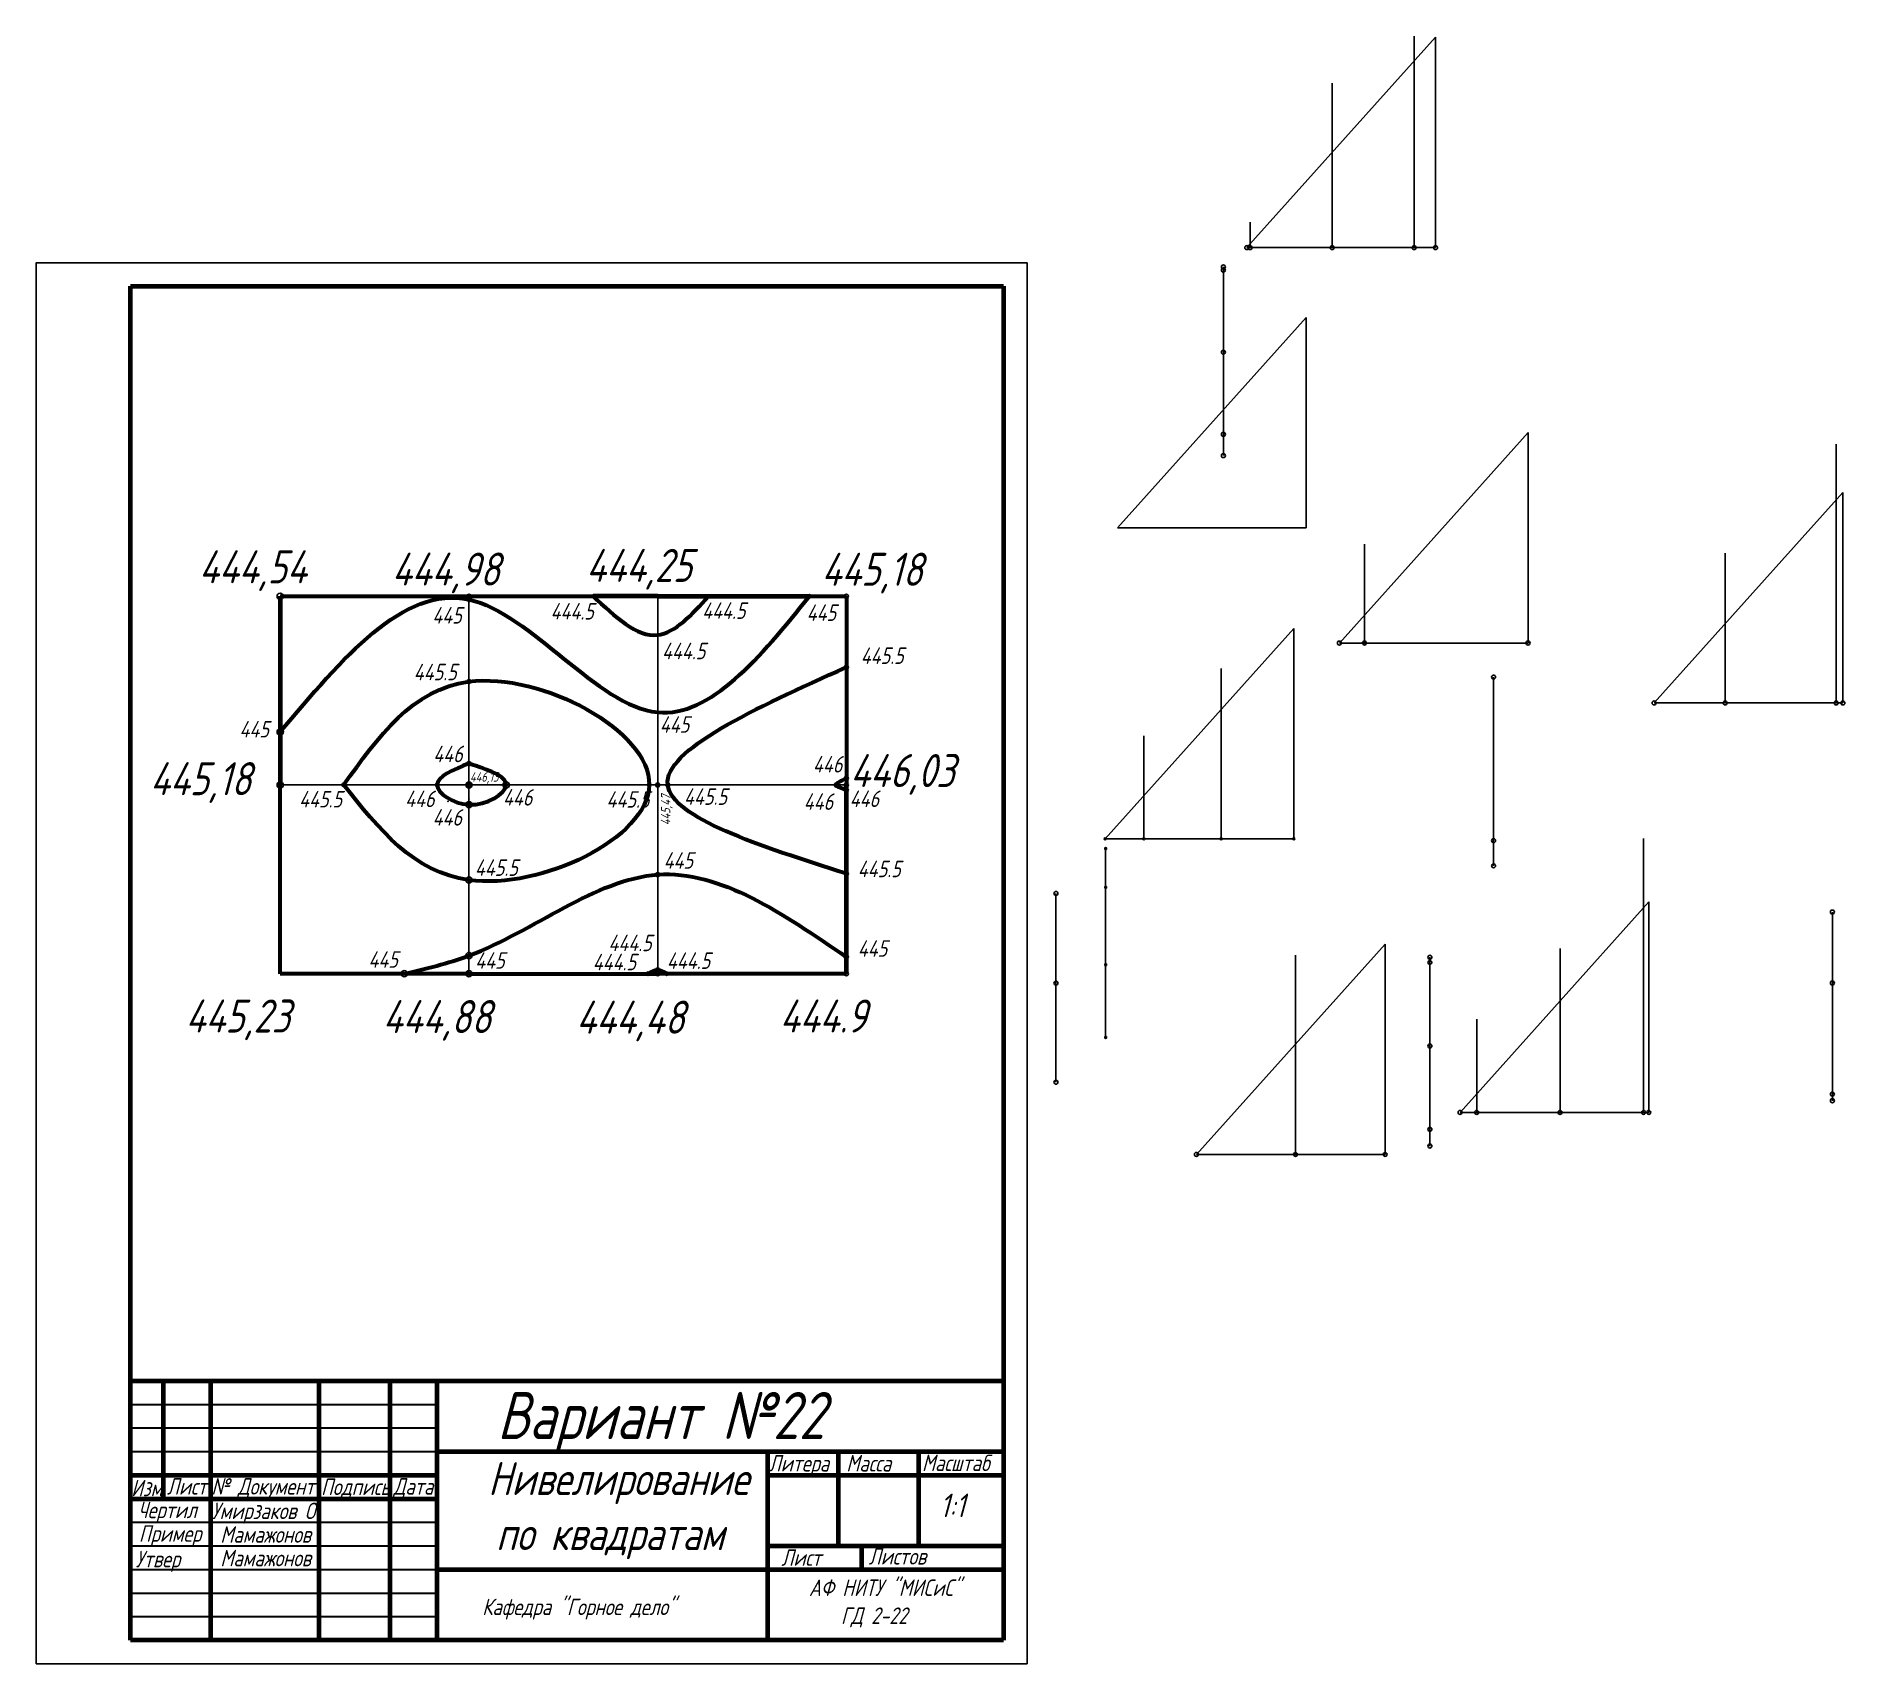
# Model space of a CAD drawing. Header units: millimetres. Extents: x 317 to 1836, y 60 to 483.
# Drawn here: x 1452.3 to 1835.6, y 138 to 483 of the extents above; entities that cross this region are included whole.
import ezdxf

# ---------------------------------------------------------------- set-up
doc = ezdxf.new("R2010")
doc.units = ezdxf.units.MM
doc.styles.get("Standard").update_dxf_attribs({"font": 'isocpeur.ttf', "width": 0.8, "oblique": 15})

msp = doc.modelspace()

# ---------------------------------------------------------------- texts
for s, insert, char_height, width, attachment_point in [('444,54', (1486.755, 374.003), 7, 15.3189, 1), ('444,98', (1527.61, 373.523), 7, 15.3189, 1), ('444,25', (1568.793, 374.305), 7, 15.3189, 1), ('445,18', (1618.677, 373.479), 7, 15.3189, 1), ('445', (1536.189, 361.969), 3.5, 15.3189, 1), ('444.5', (1561.248, 362.827), 3.5, 15.3189, 1), ('444.5', (1593.386, 362.963), 3.5, 15.3189, 1), ('445', (1615.524, 362.523), 3.5, 15.3189, 1), ('444.5', (1584.879, 354.407), 3.5, 15.3189, 1), ('445.5', (1626.98, 353.412), 3.5, 15.3189, 1), ('445.5', (1532.244, 349.948), 3.5, 15.3189, 1), ('445', (1495.319, 337.83), 3.5, 15.3189, 1), ('445', (1584.403, 338.831), 3.5, 15.3189, 1), ('446', (1536.389, 332.582), 3.5, 15.3189, 1), ('446', (1616.861, 330.4), 3.5, 15.3189, 1), ('446,03', (1624.748, 330.816), 7, 15.3189, 1), ('445,18', (1476.362, 329.092), 7, 15.3189, 1), ('446,13', (1544.188, 326.97), 2, 15.3189, 1), ('445.5', (1507.958, 322.999), 3.5, 15.3189, 1), ('446', (1530.427, 323.06), 3.5, 15.3189, 1), ('446', (1551.159, 323.387), 3.5, 15.3189, 1), ('445.5', (1573.102, 322.943), 3.5, 15.3189, 1), ('445.5', (1589.533, 323.542), 3.5, 15.3189, 1), ('446', (1614.9, 322.484), 3.5, 15.3189, 1), ('446', (1624.646, 323.085), 3.5, 15.3189, 1), ('446', (1536.241, 319.134), 3.5, 15.3189, 1), ('445.5', (1545.201, 308.491), 3.5, 15.3189, 1), ('445', (1585.199, 310.01), 3.5, 15.3189, 1), ('445.5', (1626.358, 308.213), 3.5, 15.3189, 1), ('444.5', (1573.506, 292.529), 3.5, 15.3189, 1), ('445', (1626.358, 291.348), 3.5, 15.3189, 1), ('445', (1522.649, 289.018), 3.5, 15.3189, 1), ('445', (1545.273, 288.808), 3.5, 15.3189, 1), ('444.5', (1570.189, 288.477), 3.5, 15.3189, 1), ('444.5', (1585.902, 288.771), 3.5, 15.3189, 1), ('445,23', (1483.893, 278.785), 7, 15.3189, 1), ('444,88', (1525.686, 278.665), 7, 15.3189, 1), ('444,48', (1566.683, 278.54), 7, 15.3189, 1), ('444.9', (1609.829, 278.785), 7, 15.3189, 1), ('Вариант №22', (1549.954, 195.593), 10, 120, 1), (' Нивелирование по квадратам', (1573.874, 160.164), 7, 70, 8), ('Литера', (1607.491, 182.237), 3.5, 10, 1), ('Масса', (1623.947, 182.237), 3.5, 10, 1), ('Масштаб', (1639.988, 182.313), 3.5, 10, 1), ('Изм.', (1472.394, 176.985), 3.5, 7, 1), ('Лист', (1479.957, 177.336), 3.5, 10, 1), ('№ Документ', (1489.394, 177.336), 3.5, 23, 1), ('Подпись', (1512.632, 177.237), 3.5, 10, 1), ('Дата', (1527.957, 177.336), 3.5, 10, 1), ('1:1', (1643.769, 174.046), 5, 18, 1), ('Чертил', (1473.818, 172.336), 3.5, 10, 1), ('Умирзаков О   ', (1489.435, 172.138), 3.5, 33.62716, 1), ('Пример', (1474.029, 167.336), 3.5, 10, 1), ('Мамажонов  ', (1491.282, 167.138), 3.5, 25.66119, 1), ('Утвер', (1473.333, 161.921), 3.5, 10, 1), ('Мамажонов  ', (1491.282, 162.138), 3.5, 25.66119, 1), ('Лист', (1610.184, 162.237), 3.5, 10, 1), ('Листов', (1628.7, 162.511), 3.5, 10, 1), ('АФ НИТУ "МИСиС"', (1616.033, 155.854), 3.5, 42.53836, 1), ('Кафедра "Горное дело"', (1546.791, 151.793), 3.5, 60.02485, 1), ('ГД 2-22', (1622.821, 149.921), 3.5, 42.53836, 1)]:
    msp.add_mtext(s, dxfattribs=dict(insert=insert, char_height=char_height, width=width, attachment_point=attachment_point))
at = {"insert": (1584.621, 315.759), "char_height": 2, "width": 15.3189, "attachment_point": 1, "rotation": 89.21995}
msp.add_mtext('445,47', dxfattribs=at)

# ---------------------------------------------------------------- linework, layer by layer
for p, q in [((1744.297, 438.162), (1744.297, 482.988)), ((1748.827, 482.775), (1708.827, 438.162)), ((1748.827, 438.162), (1748.827, 482.775)), ((1726.907, 438.162), (1726.907, 473.038)), ((1709.517, 438.162), (1709.517, 443.591)), ((1708.827, 438.162), (1748.827, 438.162)), ((1708.827, 438.162), (1709.517, 438.162)), ((1708.827, 438.162), (1726.907, 438.162)), ((1703.867, 434.072), (1703.867, 394.072)), ((1721.4, 423.347), (1681.4, 378.8)), ((1721.4, 378.8), (1721.4, 423.347)), ((1768.442, 398.953), (1728.442, 354.34)), ((1768.442, 354.34), (1768.442, 398.953)), ((1833.749, 341.643), (1833.749, 396.475)), ((1835.149, 386.246), (1795.149, 341.643)), ((1835.149, 341.643), (1835.149, 386.246)), ((1681.4, 378.8), (1721.4, 378.8)), ((1733.772, 354.34), (1733.772, 375.319)), ((1810.199, 341.643), (1810.199, 373.425)), ((1543.972, 324.262), (1543.972, 364.262)), ((1543.972, 364.262), (1543.972, 324.262)), ((1543.972, 364.262), (1543.972, 324.262)), ((1543.972, 364.262), (1543.972, 324.262)), ((1583.972, 324.262), (1583.972, 364.262)), ((1583.972, 364.262), (1583.972, 324.262)), ((1583.972, 364.262), (1594.722, 364.262)), ((1718.798, 357.395), (1678.798, 312.848)), ((1718.798, 312.848), (1718.798, 357.395)), ((1728.442, 354.34), (1768.442, 354.34)), ((1728.442, 354.34), (1733.772, 354.34)), ((1703.398, 312.848), (1703.398, 348.964)), ((1761.128, 307.128), (1761.128, 347.128)), ((1795.149, 341.643), (1835.149, 341.643)), ((1795.149, 341.643), (1810.199, 341.643)), ((1795.149, 341.643), (1833.749, 341.643)), ((1686.998, 312.848), (1686.998, 334.701)), ((1543.972, 324.262), (1503.972, 324.262)), ((1503.972, 324.262), (1517.472, 324.262)), ((1503.972, 324.262), (1538.492, 324.262)), ((1538.492, 324.262), (1538.677, 324.262)), ((1583.972, 324.262), (1543.972, 324.262)), ((1543.972, 284.262), (1543.972, 324.262)), ((1583.972, 324.262), (1551.852, 324.262)), ((1583.972, 324.262), (1582.162, 324.262)), ((1583.972, 284.262), (1583.972, 324.262)), ((1583.972, 324.262), (1623.972, 324.262)), ((1583.972, 284.262), (1583.972, 324.262)), ((1583.972, 284.262), (1583.972, 324.262)), ((1583.972, 324.262), (1586.112, 324.262)), ((1583.972, 324.262), (1621.822, 324.262)), ((1678.798, 312.848), (1718.798, 312.848)), ((1678.798, 312.848), (1686.998, 312.848)), ((1678.798, 312.848), (1703.398, 312.848)), ((1678.917, 310.765), (1678.917, 270.765)), ((1792.921, 254.853), (1792.921, 312.931)), ((1668.38, 261.26), (1668.38, 301.26)), ((1794.021, 299.456), (1754.021, 254.853)), ((1794.021, 254.853), (1794.021, 299.456)), ((1832.937, 297.333), (1832.937, 257.333)), ((1738.145, 290.495), (1698.145, 245.948)), ((1719.145, 245.948), (1719.145, 288.194)), ((1738.145, 245.948), (1738.145, 290.495)), ((1747.63, 247.727), (1747.63, 287.727)), ((1775.221, 254.853), (1775.221, 289.598)), ((1543.972, 284.262), (1530.272, 284.262)), ((1583.972, 284.262), (1581.972, 284.262)), ((1583.972, 284.262), (1583.972, 285.062)), ((1583.972, 284.262), (1585.872, 284.262)), ((1757.551, 254.853), (1757.551, 274.635)), ((1754.021, 254.853), (1794.021, 254.853)), ((1754.021, 254.853), (1757.551, 254.853)), ((1754.021, 254.853), (1775.221, 254.853)), ((1754.021, 254.853), (1792.921, 254.853)), ((1698.145, 245.948), (1738.145, 245.948)), ((1698.145, 245.948), (1719.145, 245.948)), ((1472.254, 142.968), (1472.254, 197.968)), ((1657.254, 197.968), (1657.254, 142.968)), ((1657.254, 157.968), (1627.254, 157.968)), ((1657.254, 142.968), (1472.254, 142.968))]:
    msp.add_line(p, q)
at = {"lineweight": 90}
for p, q in [((1472.254, 142.968), (1472.254, 429.968)), ((1472.254, 429.968), (1657.254, 429.968)), ((1657.254, 429.968), (1657.254, 197.968)), ((1503.972, 364.262), (1503.972, 324.262)), ((1583.972, 364.262), (1570.272, 364.262)), ((1583.972, 364.262), (1616.172, 364.262)), ((1623.972, 284.262), (1623.972, 324.262)), ((1472.254, 197.968), (1657.254, 197.968)), ((1472.254, 142.968), (1472.254, 197.968)), ((1479.254, 172.968), (1479.254, 197.968)), ((1489.254, 142.968), (1489.254, 197.968)), ((1512.254, 142.968), (1512.254, 197.968)), ((1527.254, 142.968), (1527.254, 197.968)), ((1537.254, 142.968), (1537.254, 197.968)), ((1657.254, 197.968), (1657.254, 142.968)), ((1537.254, 182.968), (1657.254, 182.968)), ((1607.254, 182.968), (1607.254, 142.968)), ((1622.254, 182.968), (1622.254, 162.968)), ((1639.254, 182.968), (1639.254, 162.968)), ((1472.254, 177.968), (1537.254, 177.968)), ((1607.254, 177.968), (1657.254, 177.968)), ((1472.254, 172.968), (1537.254, 172.968)), ((1607.254, 162.968), (1657.254, 162.968)), ((1627.254, 157.968), (1627.254, 162.968)), ((1537.254, 157.968), (1657.254, 157.968)), ((1657.254, 142.968), (1472.254, 142.968))]:
    msp.add_line(p, q, dxfattribs=at)
at = {"lineweight": 60}
for p, q in [((1503.972, 284.262), (1503.972, 364.262)), ((1503.972, 364.262), (1623.972, 364.262)), ((1623.972, 364.262), (1623.972, 284.262)), ((1623.972, 364.262), (1623.972, 324.262)), ((1543.972, 284.262), (1503.972, 284.262)), ((1543.972, 284.262), (1583.972, 284.262)), ((1623.972, 284.262), (1583.972, 284.262))]:
    msp.add_line(p, q, dxfattribs=at)
at = {"lineweight": 30}
for p, q in [((1472.254, 192.968), (1537.254, 192.968)), ((1472.254, 187.968), (1537.254, 187.968)), ((1472.254, 182.968), (1537.254, 182.968)), ((1472.254, 167.968), (1537.254, 167.968)), ((1472.254, 162.968), (1537.254, 162.968)), ((1472.254, 157.968), (1537.254, 157.968)), ((1472.254, 152.968), (1537.254, 152.968)), ((1472.254, 147.968), (1537.254, 147.968))]:
    msp.add_line(p, q, dxfattribs=at)
msp.add_lwpolyline([(1452.254, 137.968), (1662.254, 137.968), (1662.254, 434.968), (1452.254, 434.968)], close=True)
for centre, radius in [((1708.827, 438.162), 0.424), ((1709.517, 438.162), 0.424), ((1726.907, 438.162), 0.424), ((1744.297, 438.162), 0.424), ((1748.827, 438.162), 0.424), ((1703.867, 434.072), 0.424), ((1703.867, 433.382), 0.424), ((1703.867, 415.992), 0.424), ((1703.867, 398.602), 0.424), ((1703.867, 394.072), 0.424), ((1503.972, 364.262), 0.666), ((1543.972, 364.262), 0.424), ((1543.972, 364.262), 0.424), ((1570.272, 364.262), 0.3), ((1583.972, 364.262), 0.21), ((1594.722, 364.262), 0.252), ((1616.172, 364.262), 0.357), ((1623.972, 364.262), 0.424), ((1543.972, 363.572), 0.424), ((1583.972, 356.062), 0.21), ((1728.442, 354.34), 0.424), ((1733.772, 354.34), 0.424), ((1768.442, 354.34), 0.424), ((1623.972, 349.212), 0.424), ((1543.972, 346.182), 0.424), ((1761.128, 347.128), 0.424), ((1795.149, 341.643), 0.424), ((1810.199, 341.643), 0.424), ((1833.749, 341.643), 0.424), ((1835.149, 341.643), 0.424), ((1583.972, 339.662), 0.21), ((1503.972, 335.512), 0.666), ((1543.972, 328.792), 0.424), ((1623.972, 325.662), 0.424), ((1503.972, 324.262), 0.666), ((1517.472, 324.262), 0.406), ((1537.227, 324.262), 0.363), ((1543.972, 324.262), 0.666), ((1543.972, 324.262), 0.424), ((1543.972, 324.262), 0.424), ((1551.852, 324.262), 0.666), ((1582.162, 324.262), 0.372), ((1583.972, 324.262), 0.424), ((1583.972, 324.262), 0.21), ((1586.112, 324.262), 0.424), ((1621.822, 324.262), 0.424), ((1623.972, 324.262), 0.424), ((1623.972, 324.262), 0.424), ((1623.972, 323.162), 0.424), ((1543.972, 320.102), 0.666), ((1678.798, 312.848), 0.21), ((1678.917, 310.765), 0.21), ((1686.998, 312.848), 0.21), ((1703.398, 312.848), 0.21), ((1718.798, 312.848), 0.21), ((1761.128, 312.458), 0.424), ((1761.128, 307.128), 0.424), ((1543.972, 304.102), 0.666), ((1583.972, 305.262), 0.424), ((1623.972, 305.462), 0.424), ((1668.38, 301.26), 0.424), ((1678.917, 302.565), 0.21), ((1832.937, 297.333), 0.424), ((1543.972, 288.102), 0.666), ((1623.972, 287.792), 0.424), ((1747.63, 287.727), 0.424), ((1530.272, 284.262), 0.666), ((1543.972, 284.262), 0.666), ((1581.972, 284.262), 0.383), ((1583.972, 285.062), 0.424), ((1583.972, 284.262), 0.424), ((1585.872, 284.262), 0.383), ((1623.972, 284.262), 0.424), ((1678.917, 286.165), 0.21), ((1747.63, 286.627), 0.424), ((1668.38, 282.26), 0.424), ((1832.937, 282.283), 0.424), ((1678.917, 270.765), 0.21), ((1747.63, 268.927), 0.424), ((1668.38, 261.26), 0.424), ((1832.937, 258.733), 0.424), ((1832.937, 257.333), 0.424), ((1754.021, 254.853), 0.424), ((1757.551, 254.853), 0.424), ((1775.221, 254.853), 0.424), ((1792.921, 254.853), 0.424), ((1794.021, 254.853), 0.424), ((1747.63, 251.257), 0.424), ((1698.145, 245.948), 0.424), ((1719.145, 245.948), 0.424), ((1738.145, 245.948), 0.424), ((1747.63, 247.727), 0.424)]:
    msp.add_circle(centre, radius)
at = {"lineweight": 60}
for points in [[(1503.972, 335.512), (1543.972, 363.572), (1583.972, 339.662), (1616.172, 364.262)], [(1570.272, 364.262), (1583.972, 356.062), (1594.722, 364.262)], [(1623.972, 305.462), (1586.112, 324.262), (1623.972, 349.212)], [(1517.472, 324.262), (1543.972, 304.102), (1582.162, 324.262), (1543.972, 346.182), (1517.472, 324.262)], [(1543.972, 328.792), (1551.852, 324.262), (1543.972, 320.102), (1537.227, 324.262), (1543.972, 328.792)], [(1623.972, 323.162), (1621.822, 324.262), (1623.972, 325.662)], [(1530.272, 284.262), (1543.972, 288.102), (1583.972, 305.262), (1623.972, 287.792)], [(1581.955, 284.262), (1583.972, 285.062), (1585.872, 284.262)]]:
    msp.add_spline(points, degree=3, dxfattribs=at)
for p in [(1503.972, 338.234), (1543.972, 329.219), (1537.227, 324.262), (1550.733, 324.262), (1539.528, 320.77), (1543.972, 321.292)]:
    msp.add_point(p)

msp.set_redraw_order([(e.dxf.handle, doc.entitydb.next_handle()) for e in msp.query("TEXT MTEXT ATTDEF DIMENSION ARC_DIMENSION")])  # texts and dimensions are drawn at this point

doc.saveas('drawing.dxf')
